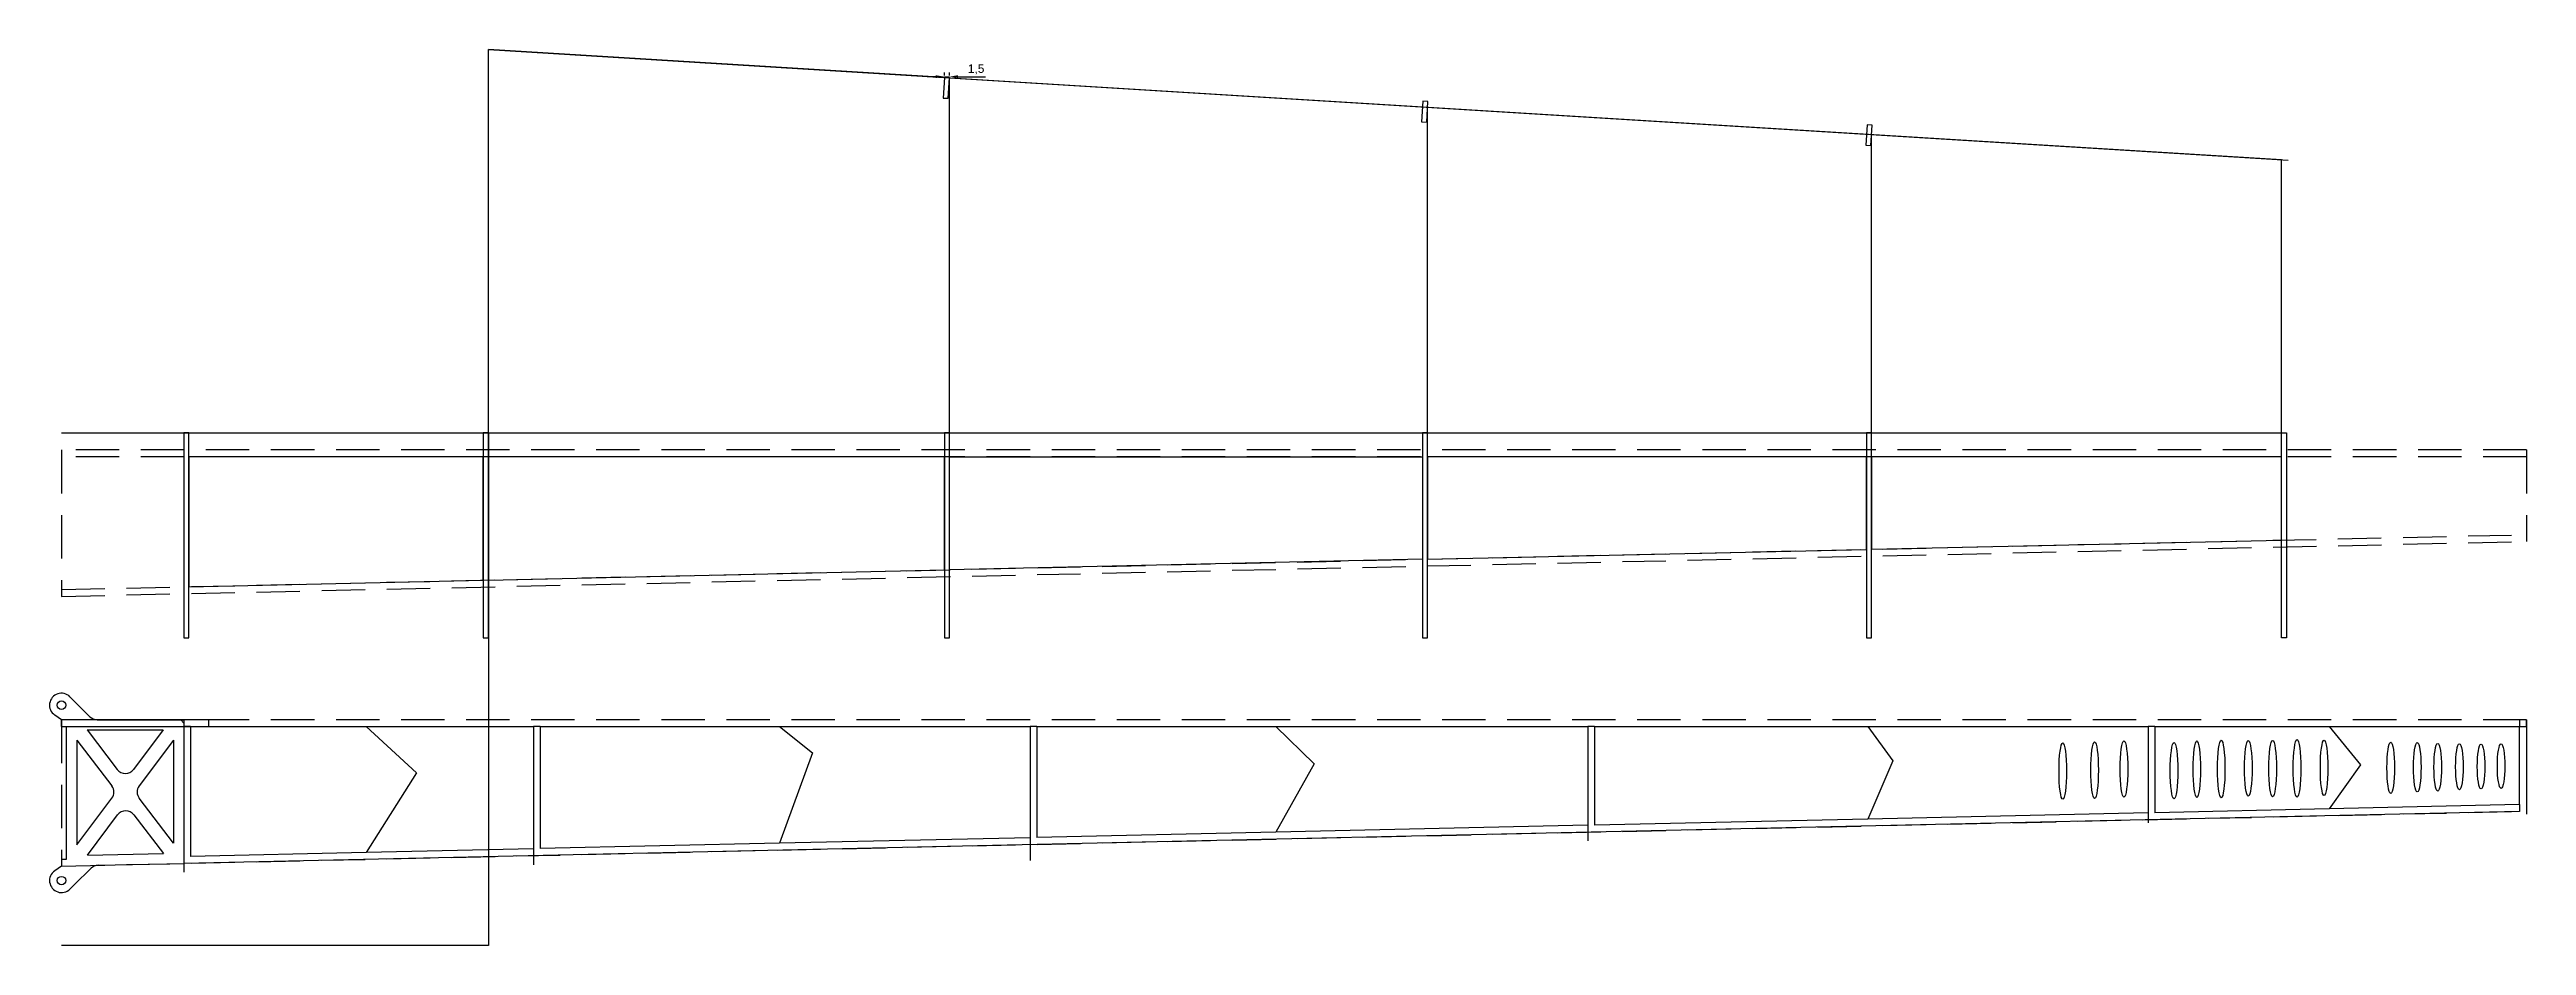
# Model space of a CAD drawing. Header units: millimetres. Extents: x -6564 to 404, y -3346 to 414.
# Drawn here: x -5717 to -4992, y -1348 to -1086 of the extents above; entities that cross this region are included whole.
import ezdxf

# ---------------------------------------------------------------- set-up
doc = ezdxf.new("R2010")
doc.units = ezdxf.units.MM
doc.linetypes.add('DASHED', pattern=[19.05, 12.7, -6.35])
for name, color, linetype in [('11', 80, 'Continuous'), ('111', 140, 'DASHED'), ('7', 1, 'Continuous'), ('LAYER01', 7, 'Continuous')]:
    doc.layers.add(name, color=color, linetype=linetype)
doc.styles.get("Standard").update_dxf_attribs({"font": 'arial.ttf'})
doc.dimstyles.new('ISO-25', dxfattribs={"dimtxt": 2.5, "dimasz": 2.5, "dimexe": 1.25, "dimexo": 0.625, "dimtad": 1, "dimtxsty": 'Standard', "dimcen": 2.5, "dimadec": 0, "dimazin": 0, "dimtfac": 1, "dimtmove": 0, "dimatfit": 3, "dimfxl": 1, "dimarcsym": 0})

msp = doc.modelspace()

# ---------------------------------------------------------------- blocks, each defined once
blk = doc.blocks.new('*D19')
at = {"layer": '7', "color": 0, "lineweight": -2, "transparency": 16777216}
for p, q in [((-5457.33, -1093.75), (-5459.83, -1093.75)), ((-5454.83, -1093.38), (-5454.83, -1092.5)), ((-5454.83, -1093.75), (-5453.33, -1093.75)), ((-5453.33, -1093.38), (-5453.33, -1092.5)), ((-5450.83, -1093.75), (-5442.74, -1093.75))]:
    blk.add_line(p, q, dxfattribs=at)
at = {"layer": '7', "color": 0, "transparency": 16777216}
for points in [[(-5457.33, -1093.33), (-5457.33, -1094.16), (-5454.83, -1093.75)], [(-5450.83, -1093.33), (-5450.83, -1094.16), (-5453.33, -1093.75)]]:
    blk.add_solid(points, dxfattribs=at)
at = {"layer": 'Defpoints', "color": 0, "transparency": 16777216}
for p in [(-5454.83, -1094), (-5453.33, -1093.75), (-5453.33, -1094)]:
    blk.add_point(p, dxfattribs=at)
at = {"layer": '7', "color": 0, "transparency": 16777216, "insert": (-5445.53, -1091.62), "char_height": 2.5, "attachment_point": 5}
blk.add_mtext('1,5', dxfattribs=at)

# ---------------------------------------------------------------- dimensions: what is measured, and where the dimension line sits
at = {"layer": '7'}
dim = msp.add_linear_dim(base=(-5453.3267, -1093.7483), p1=(-5454.8252, -1094.0034), p2=(-5453.3267, -1094.0034), dimstyle='ISO-25', dxfattribs=at)
dim.commit()
dim.dimension.update_dxf_attribs({"geometry": '*D19', "text_midpoint": (-5445.5342, -1091.6209)})

# ---------------------------------------------------------------- linework, layer by layer
for p, q in [((-5676.052, -1204.9932), (-5676.052, -1243.0112)), ((-5589.8267, -1204.9932), (-5676.052, -1204.9932)), ((-5589.8267, -1241.0931), (-5589.8267, -1204.9932)), ((-5588.3267, -1204.9932), (-5588.3267, -1241.0597)), ((-5454.8267, -1204.9932), (-5588.3267, -1204.9932)), ((-5454.8267, -1238.0898), (-5454.8267, -1204.9932)), ((-5453.3267, -1204.9932), (-5314.8267, -1204.9932)), ((-5453.3267, -1238.0565), (-5453.3267, -1204.9932)), ((-5314.8267, -1204.9932), (-5314.8267, -1234.9754)), ((-5313.3267, -1204.9932), (-5313.3267, -1234.942)), ((-5184.8267, -1204.9932), (-5313.3267, -1204.9932)), ((-5184.8267, -1232.0834), (-5184.8267, -1204.9932)), ((-5183.3267, -1204.9932), (-5183.3267, -1232.05)), ((-5063.3267, -1204.9932), (-5183.3267, -1204.9932)), ((-5063.3267, -1229.3805), (-5063.3267, -1204.9932)), ((-5313.3267, -1234.942), (-5184.8267, -1232.0834)), ((-5183.3267, -1232.05), (-5063.3267, -1229.3805)), ((-5588.3267, -1241.0597), (-5454.8267, -1238.0898)), ((-5314.8267, -1234.9754), (-5453.3267, -1238.0565)), ((-5676.052, -1243.0112), (-5589.8267, -1241.0931)), ((-5715.8016, -1275.2025), (-5715.8016, -1275.2025)), ((-5715.8016, -1275.2025), (-5715.8016, -1275.2025)), ((-5715.8016, -1275.2025), (-5715.8016, -1275.2025)), ((-5715.8016, -1275.2025), (-5715.8016, -1275.2025)), ((-5715.8016, -1275.2025), (-5715.8016, -1275.2025)), ((-5715.8016, -1275.2025), (-5715.8016, -1275.2025)), ((-5715.8016, -1275.2025), (-5715.8016, -1275.2025)), ((-5715.8016, -1275.2025), (-5715.8016, -1275.2025)), ((-5715.8016, -1275.2025), (-5715.8016, -1275.2025)), ((-5715.8016, -1275.2025), (-5715.8016, -1275.2025)), ((-5710.8518, -1275.2025), (-5710.8518, -1275.2025)), ((-5710.8518, -1275.2025), (-5710.8518, -1275.2025)), ((-5710.8518, -1275.2025), (-5710.8518, -1275.2025)), ((-5710.8518, -1275.2025), (-5710.8518, -1275.2025)), ((-5710.8518, -1275.2025), (-5710.8518, -1275.2025)), ((-5710.8518, -1275.2025), (-5710.8518, -1275.2025)), ((-5710.8518, -1275.2025), (-5710.8518, -1275.2025)), ((-5710.8518, -1275.2025), (-5710.8518, -1275.2025)), ((-5710.8518, -1275.2025), (-5710.8518, -1275.2025)), ((-5710.8518, -1275.2025), (-5710.8518, -1275.2025)), ((-5710.8518, -1275.2025), (-5705.0056, -1281.0487)), ((-5710.8518, -1275.2025), (-5710.8518, -1275.2025)), ((-5710.8518, -1275.2025), (-5710.8518, -1275.2025)), ((-5710.8518, -1275.2025), (-5710.8518, -1275.2025)), ((-5710.8518, -1275.2025), (-5710.8518, -1275.2025)), ((-5710.8518, -1275.2025), (-5710.8518, -1275.2025)), ((-5710.8518, -1275.2025), (-5710.8518, -1275.2025)), ((-5710.8518, -1275.2025), (-5710.8518, -1275.2025)), ((-5710.8518, -1275.2025), (-5710.8518, -1275.2025)), ((-5710.8518, -1275.2025), (-5710.8518, -1275.2025)), ((-5710.8518, -1275.2025), (-5710.8518, -1275.2025)), ((-5713.3267, -1281.9274), (-5715.3121, -1280.5597)), ((-5713.3267, -1281.9274), (-5713.3267, -1281.9274)), ((-5713.3267, -1281.9274), (-5713.3267, -1281.9274)), ((-5713.3267, -1283.9274), (-5713.3267, -1281.9274)), ((-5713.3267, -1281.9274), (-5713.3267, -1281.9274)), ((-5713.3267, -1281.9274), (-5713.3267, -1281.9274)), ((-5713.3267, -1281.9274), (-5713.3267, -1281.9274)), ((-5713.3267, -1281.9274), (-5713.3267, -1281.9274)), ((-5702.8843, -1281.9274), (-5678.3843, -1281.9274)), ((-5678.3843, -1281.9274), (-5677.552, -1282.9765)), ((-5678.3843, -1281.9274), (-5677.552, -1281.9274)), ((-5677.552, -1281.9274), (-5677.552, -1282.9765)), ((-5677.552, -1282.9765), (-5677.552, -1323.9765)), ((-4991.5951, -1281.9274), (-4993.5951, -1281.9274)), ((-4993.5951, -1281.9274), (-4993.5951, -1283.9274)), ((-4991.5951, -1283.9274), (-4991.5951, -1281.9274)), ((-5713.3267, -1283.9274), (-5711.8267, -1283.9274)), ((-5711.8267, -1322.7751), (-5711.8267, -1283.9274)), ((-5708.8267, -1287.9274), (-5708.8267, -1318.5967)), ((-5708.8267, -1287.9274), (-5698.586, -1301.3078)), ((-5705.8267, -1284.9274), (-5683.552, -1284.9274)), ((-5705.8267, -1284.9274), (-5697.0025, -1296.491)), ((-5683.552, -1284.9274), (-5692.2183, -1296.4721)), ((-5680.552, -1287.9273), (-5690.5751, -1301.3181)), ((-5680.552, -1287.9273), (-5680.5513, -1318.0493)), ((-5675.552, -1283.9274), (-5677.552, -1283.9274)), ((-5677.552, -1283.9274), (-5677.552, -1326.5326)), ((-5675.552, -1283.9274), (-5675.552, -1321.943)), ((-5573.1369, -1283.9274), (-5575.1369, -1283.9274)), ((-5575.1369, -1283.9274), (-5575.1369, -1324.3992)), ((-5575.1369, -1283.9274), (-5575.1369, -1319.7014)), ((-5573.1369, -1283.9274), (-5573.1369, -1319.6679)), ((-5427.7333, -1283.9274), (-5429.7333, -1283.9274)), ((-5429.7333, -1283.9274), (-5429.7333, -1323.1138)), ((-5429.7333, -1283.9274), (-5429.7333, -1316.4666)), ((-5427.7333, -1283.9274), (-5427.7333, -1316.4331)), ((-5264.4559, -1283.9274), (-5266.4559, -1283.9274)), ((-5266.4559, -1283.9274), (-5266.4559, -1317.3716)), ((-5266.4559, -1283.9274), (-5266.4559, -1312.8328)), ((-5264.4559, -1283.9274), (-5264.4559, -1312.7993)), ((-5100.3978, -1283.9274), (-5102.3978, -1283.9274)), ((-5102.3978, -1283.9274), (-5102.3978, -1312.1346)), ((-5102.3978, -1283.9274), (-5102.3978, -1309.1816)), ((-5100.3978, -1283.9274), (-5100.3978, -1309.1481)), ((-4993.5951, -1306.7639), (-4993.5951, -1283.9274)), ((-4993.5951, -1283.9274), (-4991.5951, -1283.9274)), ((-4991.5951, -1283.9274), (-4991.5951, -1309.5886)), ((-5708.8267, -1318.5967), (-5698.5691, -1304.9322)), ((-5680.5513, -1318.0493), (-5690.5583, -1304.9358)), ((-5705.753, -1321.5958), (-5696.9072, -1309.7778)), ((-5692.1231, -1309.7522), (-5683.4777, -1321.0484)), ((-4993.5951, -1308.7639), (-5677.552, -1323.9765)), ((-4993.5951, -1306.7639), (-4993.5951, -1308.7639)), ((-5713.3267, -1324.7751), (-5715.3121, -1326.1428)), ((-5713.3267, -1322.7751), (-5713.3267, -1324.7751)), ((-5713.3267, -1322.7751), (-5711.8267, -1322.7751)), ((-5709.6314, -1330.3032), (-5704.6593, -1325.4275)), ((-5705.753, -1321.5958), (-5683.4777, -1321.0484)), ((-5702.605, -1324.5358), (-5677.552, -1323.9765)), ((-5710.8518, -1331.5), (-5709.6314, -1330.3032)), ((-5710.8518, -1331.5), (-5710.8518, -1331.5)), ((-5710.8518, -1331.5), (-5710.8518, -1331.5)), ((-5710.8518, -1331.5), (-5710.8518, -1331.5)), ((-5710.8518, -1331.5), (-5710.8518, -1331.5)), ((-5710.8518, -1331.5), (-5710.8518, -1331.5)), ((-5710.8518, -1331.5), (-5710.8518, -1331.5)), ((-5710.8518, -1331.5), (-5710.8518, -1331.5)), ((-5710.8518, -1331.5), (-5710.8518, -1331.5))]:
    msp.add_line(p, q)
for points in [[(-5453.328, -1094.0953), (-5454.8252, -1094.0034), (-5455.1925, -1099.9922), (-5453.6953, -1100.084)], [(-5313.2293, -1101.0504), (-5314.7265, -1100.9585), (-5315.0938, -1106.9473), (-5313.5966, -1107.0391)], [(-5183.1636, -1107.9335), (-5184.6608, -1107.8417), (-5185.0282, -1113.8304), (-5183.531, -1113.9222)]]:
    msp.add_lwpolyline(points, close=True)
for centre in [(-5713.3267, -1277.6774), (-5713.3267, -1277.6774), (-5713.3267, -1277.6774), (-5713.3267, -1277.6774), (-5713.3267, -1277.6774), (-5713.3267, -1329.0251), (-5713.3267, -1329.0251), (-5713.3267, -1329.0251), (-5713.3267, -1329.0251)]:
    msp.add_circle(centre, 1.25)
for centre, radius, start, end in [((-5713.3267, -1277.6774), 3.5, 44.9999904, 235.4397847), ((-5702.8843, -1278.9274), 3, 225, 270), ((-5694.6175, -1294.6711), 3, 217.347277, 323.1053529), ((-5700.9683, -1303.1312), 3, 323.1053529, 37.4284599), ((-5688.1733, -1303.1158), 3, 143.1849578, 217.347277), ((-5694.5055, -1311.5755), 3, 37.4284599, 143.1849578), ((-5713.3267, -1329.0251), 3.5, 124.5603084, 315.0000009), ((-5702.4817, -1327.6322), 3.0988, 92.2806892, 134.6472572)]:
    msp.add_arc(centre, radius, start, end)
at = {"layer": '11'}
for p, q in [((-5588.3267, -1197.9932), (-5588.3267, -1085.8147)), ((-5588.3267, -1085.8147), (-5063.3267, -1118.0171)), ((-5453.3267, -1197.9932), (-5453.3267, -1094.0954)), ((-5313.3267, -1197.9932), (-5313.3267, -1102.6827)), ((-5183.3267, -1197.9932), (-5183.3267, -1110.6566)), ((-5063.3267, -1197.9932), (-5063.3267, -1118.0171)), ((-5588.3267, -1197.9932), (-5063.3267, -1197.9932))]:
    msp.add_line(p, q, dxfattribs=at)
at = {"layer": '111'}
for p, q in [((-4991.5951, -1202.9932), (-5713.3267, -1202.9932)), ((-5713.3267, -1202.9932), (-5713.3267, -1245.841)), ((-4991.5951, -1202.9932), (-4991.5951, -1229.7852)), ((-4991.5951, -1204.9932), (-5713.3267, -1204.9932)), ((-5713.3712, -1243.8414), (-4991.6396, -1227.7857)), ((-5713.3267, -1245.841), (-4991.5951, -1229.7852)), ((-4991.5951, -1281.9274), (-5713.3267, -1281.9274)), ((-5713.3267, -1281.9274), (-5713.3267, -1324.7751)), ((-4991.5951, -1281.9274), (-4991.5951, -1308.7194)), ((-5713.3267, -1324.7751), (-4991.5951, -1308.7194))]:
    msp.add_line(p, q, dxfattribs=at)
at = {"layer": '7'}
for p, q in [((-5454.8252, -1094.0034), (-5588.3267, -1085.8147)), ((-5588.3267, -1085.8147), (-5061.3306, -1118.1395)), ((-5454.8252, -1094.0034), (-5453.3267, -1094.0034)), ((-5453.3267, -1094.0034), (-5453.3267, -1094.0954)), ((-5713.3267, -1197.9932), (-5588.3267, -1197.9932)), ((-5588.3267, -1197.9932), (-5588.3267, -1347.9932)), ((-5670.2038, -1281.9274), (-5713.3267, -1281.9274)), ((-5670.2038, -1283.9274), (-5670.2038, -1281.9274)), ((-5713.3267, -1283.9274), (-5670.2038, -1283.9274)), ((-5588.3267, -1347.9932), (-5713.3267, -1347.9932))]:
    msp.add_line(p, q, dxfattribs=at)
for points in [[(-5677.552, -1257.9932), (-5676.052, -1257.9932), (-5676.052, -1197.9932), (-5677.552, -1197.9932)], [(-5589.8267, -1257.9932), (-5588.3267, -1257.9932), (-5588.3267, -1197.9932), (-5589.8267, -1197.9932)], [(-5454.8267, -1257.9932), (-5453.3267, -1257.9932), (-5453.3267, -1197.9932), (-5454.8267, -1197.9932)], [(-5314.8267, -1257.9932), (-5313.3267, -1257.9932), (-5313.3267, -1197.9932), (-5314.8267, -1197.9932)], [(-5184.8267, -1257.9932), (-5183.3267, -1257.9932), (-5183.3267, -1197.9932), (-5184.8267, -1197.9932)], [(-5061.8267, -1257.9932), (-5063.3267, -1257.9932), (-5063.3267, -1197.9932), (-5061.8267, -1197.9932)]]:
    msp.add_lwpolyline(points, close=True, dxfattribs=at)
at = {"layer": 'LAYER01'}
for p, q in [((-5675.552, -1283.9274), (-5624.1274, -1283.9274)), ((-5624.1274, -1283.9274), (-5609.3412, -1297.4573)), ((-5624.1274, -1283.9274), (-5609.3412, -1297.4573)), ((-5624.1274, -1283.9274), (-5575.1369, -1283.9274)), ((-5573.1369, -1283.9274), (-5503.1369, -1283.9274)), ((-5503.1369, -1283.9274), (-5493.4588, -1291.6224)), ((-5503.1369, -1283.9274), (-5493.4588, -1291.6224)), ((-5503.1369, -1283.9274), (-5429.7333, -1283.9274)), ((-5427.7333, -1283.9274), (-5357.7333, -1283.9274)), ((-5357.7333, -1283.9274), (-5346.5078, -1294.8796)), ((-5357.7333, -1283.9274), (-5346.5078, -1294.8796)), ((-5357.7333, -1283.9274), (-5266.4559, -1283.9274)), ((-5264.4559, -1283.9274), (-5184.4559, -1283.9274)), ((-5184.4559, -1283.9274), (-5177.1034, -1293.9746)), ((-5184.4559, -1283.9274), (-5177.1034, -1293.9746)), ((-5184.4559, -1283.9274), (-5102.3978, -1283.9274)), ((-5100.3978, -1283.9274), (-5049.3966, -1283.9274)), ((-5049.3966, -1283.9274), (-5040.1993, -1295.1257)), ((-5049.3966, -1283.9274), (-5040.1993, -1295.1257)), ((-5049.3966, -1283.9274), (-4993.5951, -1283.9274)), ((-5609.3412, -1297.4573), (-5624.1274, -1320.795)), ((-5609.3412, -1297.4573), (-5624.1274, -1320.795)), ((-5493.4588, -1291.6224), (-5503.1369, -1318.1052)), ((-5493.4588, -1291.6224), (-5503.1369, -1318.1052)), ((-5346.5078, -1294.8796), (-5357.7333, -1314.8705)), ((-5346.5078, -1294.8796), (-5357.7333, -1314.8705)), ((-5177.1034, -1293.9746), (-5184.4559, -1311.0134)), ((-5177.1034, -1293.9746), (-5184.4559, -1311.0134)), ((-5040.1993, -1295.1257), (-5049.3966, -1308.0096)), ((-5040.1993, -1295.1257), (-5049.3966, -1308.0096)), ((-5184.4559, -1311.0134), (-5264.4559, -1312.7993)), ((-5102.3978, -1309.1816), (-5184.4559, -1311.0134)), ((-5049.3966, -1308.0096), (-5100.3978, -1309.1481)), ((-4993.5951, -1306.7639), (-5049.3966, -1308.0096)), ((-5575.1369, -1319.7014), (-5624.1274, -1320.795)), ((-5503.1369, -1318.1052), (-5573.1369, -1319.6679)), ((-5429.7333, -1316.4666), (-5503.1369, -1318.1052)), ((-5357.7333, -1314.8705), (-5427.7333, -1316.4331)), ((-5266.4559, -1312.8328), (-5357.7333, -1314.8705)), ((-5624.1274, -1320.795), (-5675.552, -1321.943))]:
    msp.add_line(p, q, dxfattribs=at)
for centre, major_axis, ratio in [((-5127.3602, -1296.9661), (0, -8.2598), 0.13349522), ((-5118.0383, -1296.7073), (0, -8.2598), 0.13349522), ((-5109.4356, -1296.36), (0, -8.2598), 0.13349522), ((-5094.7924, -1296.8461), (0, -8.2598), 0.13349522), ((-5088.1064, -1296.3926), (0, -8.2598), 0.13349522), ((-5080.9732, -1296.339), (0, -8.418), 0.13098773), ((-5073.0357, -1296.1782), (0, -8.1247), 0.13571519), ((-5065.9115, -1296.2326), (0, -8.2598), 0.13349522), ((-5058.7783, -1296.179), (0, -8.418), 0.13098773), ((-5050.8408, -1296.0183), (0, -8.1247), 0.13571519), ((-5031.3342, -1296.0053), (0, -7.504), 0.14694235), ((-5023.5609, -1295.8468), (0, -7.2348), 0.15240804), ((-5017.5854, -1295.8468), (0, -6.9746), 0.15809601), ((-5011.2399, -1295.6883), (0, -6.7377), 0.1636543), ((-5004.8943, -1295.6354), (0, -6.5325), 0.16879364), ((-4999.0168, -1295.5102), (0, -6.5325), 0.16879364)]:
    msp.add_ellipse(centre, major_axis=major_axis, ratio=ratio, dxfattribs=at)

msp.set_redraw_order([(e.dxf.handle, doc.entitydb.next_handle()) for e in msp.query("TEXT MTEXT ATTDEF DIMENSION ARC_DIMENSION")])  # texts and dimensions are drawn at this point

doc.saveas('drawing.dxf')
